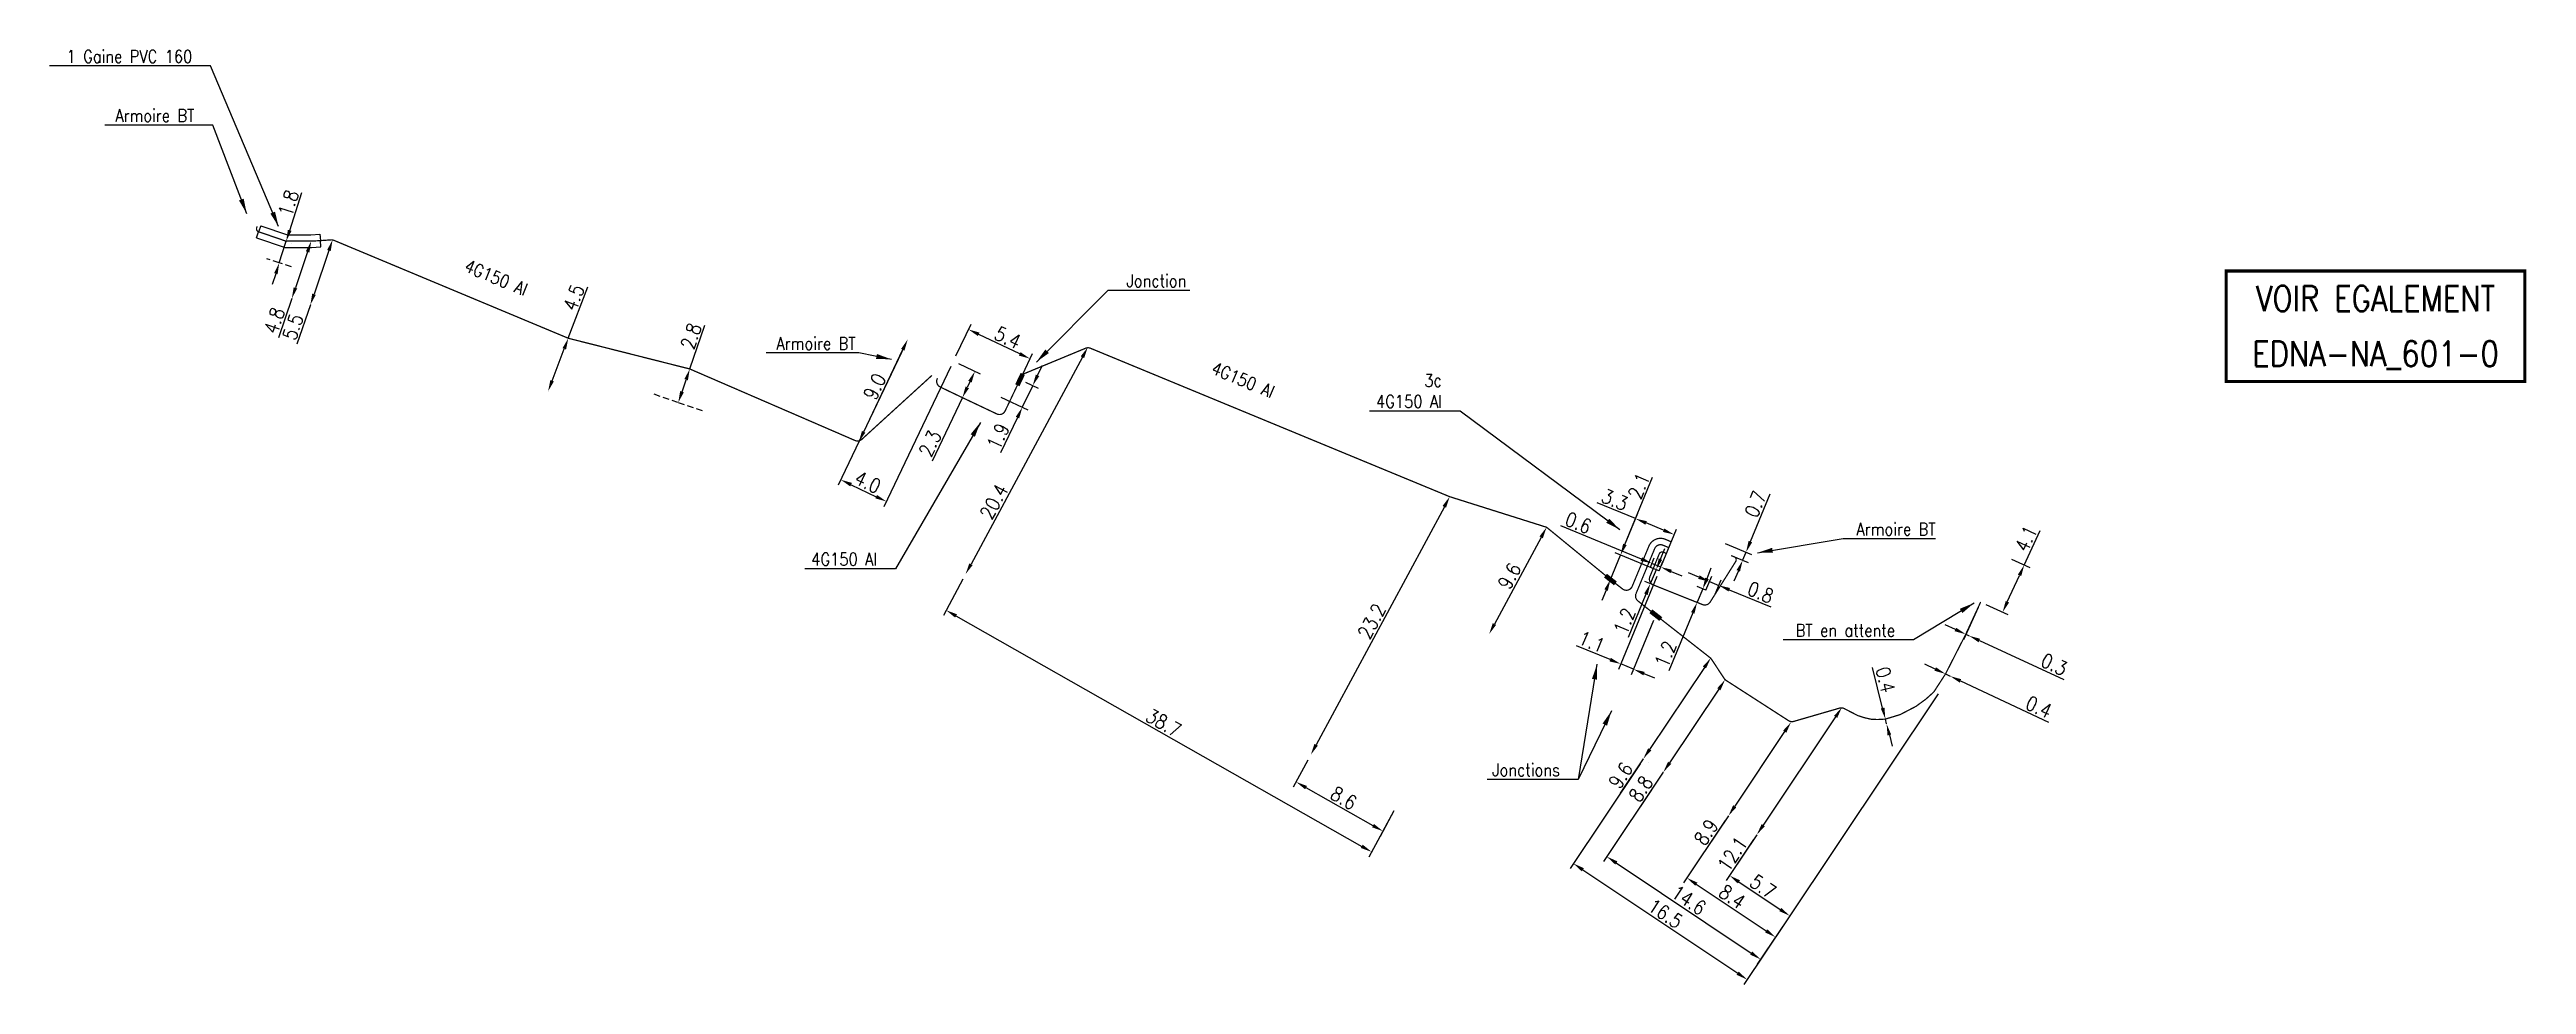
# Model space of a CAD drawing. Header units: millimetres. Extents: x 184011 to 185000, y 128010 to 128993.
# Drawn here: x 184119.6 to 184315.5, y 128828.2 to 128902.2 of the extents above; entities that cross this region are included whole.
import ezdxf
from ezdxf.enums import TextEntityAlignment as Align

# ---------------------------------------------------------------- set-up
doc = ezdxf.new("R2010")
doc.units = ezdxf.units.MM
doc.header["$PDMODE"] = 34
doc.linetypes.add('B_ST_Al', pattern=[2000, 1000, 1000])
doc.linetypes.add('DASHED', pattern=[0.75, 0.5, -0.25])
doc.layers.get('0').update_dxf_attribs({"linetype": 'CONTINUOUS'})
doc.layers.get('DEFPOINTS').update_dxf_attribs({"linetype": 'CONTINUOUS'})
for name, color, linetype in [('B_110', 1, 'CONTINUOUS'), ('B_300', 7, 'CONTINUOUS'), ('B_400', 7, 'CONTINUOUS'), ('B_930', 7, 'CONTINUOUS')]:
    doc.layers.add(name, color=color, linetype=linetype)
doc.styles.get("Standard").update_dxf_attribs({"font": 'romans.shx', "width": 0.85})
doc.dimstyles.get("Standard").update_dxf_attribs({"dimtxt": 1.5, "dimasz": 1.2, "dimexe": 0.625, "dimexo": 0.625, "dimgap": 0.25, "dimtad": 1, "dimdec": 1, "dimzin": 0, "dimdsep": 46, "dimtxsty": 'Standard', "dimcen": -0.5, "dimadec": 0, "dimazin": 0, "dimtfac": 1, "dimtdec": 1, "dimtmove": 0, "dimatfit": 3, "dimfxl": 0, "dimtolj": 1, "dimtzin": 0, "dimarcsym": 0})

msp = doc.modelspace()

# ---------------------------------------------------------------- texts
at = {"layer": 'B_110', "linetype": 'B_ST_Al', "width": 0.85}
for rotation, p in [(337.316, (184154.9, 128884.11)), (337.4068, (184213.99, 128876.02))]:
    msp.add_text('4G150 Al', height=1, rotation=rotation, dxfattribs=at).set_placement(p, align=Align.MIDDLE)
at = {"layer": 'B_110', "linetype": 'Continuous', "char_height": 1, "attachment_point": 6}
for s, insert in [('Armoire BT', (184131.03, 128896.95)), ('Armoire BT', (184183.34, 128878.91)), ('3c \\P4G150 Al', (184229.72, 128875.15)), ('Armoire BT', (184268.79, 128864.21)), ('4G150 Al', (184185.04, 128861.83)), ('BT en attente', (184265.58, 128856.2))]:
    msp.add_mtext(s, dxfattribs=dict(at, insert=insert))
at = {"layer": 'B_300', "linetype": 'Continuous', "char_height": 1}
for s, insert, attachment_point in [('Jonction', (184204.77, 128883.87), 4), ('Jonctions', (184239.06, 128845.15), 6)]:
    msp.add_mtext(s, dxfattribs=dict(at, insert=insert, attachment_point=attachment_point))
at = {"layer": 'B_400', "insert": (184130.86, 128901.63), "char_height": 1, "attachment_point": 6}
msp.add_mtext('1 Gaine PVC 160', dxfattribs=at)
at = {"layer": 'B_930', "width": 0.85}
for s, p in [('VOIR EGALEMENT', (184303.59, 128881.47)), ('EDNA-NA_601-0', (184303.59, 128877.1))]:
    msp.add_text(s, height=2, dxfattribs=at).set_placement(p, align=Align.CENTER)

# ---------------------------------------------------------------- blocks, each defined once
blk = doc.blocks.new('*D94')
at = {"layer": 'B_110', "color": 0, "linetype": 'Continuous', "lineweight": -2, "transparency": 16777216}
for p, q in [((184269, 128851.18), (184256.99, 128833.21)), ((184254.38, 128839.63), (184252.22, 128836.4)), ((184253.22, 128836.28), (184256.5, 128834.1))]:
    blk.add_line(p, q, dxfattribs=at)
at = {"layer": 'B_110', "color": 0, "linetype": 'Continuous', "transparency": 16777216}
for points in [[(184253.31, 128836.41), (184253.14, 128836.16), (184252.48, 128836.79)], [(184256.58, 128834.22), (184256.42, 128833.97), (184257.25, 128833.6)]]:
    blk.add_solid(points, dxfattribs=at)
at = {"layer": 'DEFPOINTS', "color": 0, "linetype": 'Continuous', "transparency": 16777216}
for p in [(184269.26, 128851.56), (184254.64, 128840.02), (184257.25, 128833.6)]:
    blk.add_point(p, dxfattribs=at)
at = {"layer": 'B_110', "color": 0, "linetype": 'Continuous', "transparency": 16777216, "insert": (184255.14, 128835.91), "char_height": 1.125, "attachment_point": 5, "rotation": 326.2437}
blk.add_mtext('\\A1;5.7', dxfattribs=at)
blk = doc.blocks.new('*D95')
at = {"layer": 'B_110', "color": 0, "linetype": 'Continuous', "lineweight": -2, "transparency": 16777216}
for p, q in [((184252.14, 128841.14), (184248.85, 128836.21)), ((184249.85, 128836.1), (184255.37, 128832.41)), ((184256.99, 128833.21), (184255.86, 128831.52))]:
    blk.add_line(p, q, dxfattribs=at)
at = {"layer": 'B_110', "color": 0, "linetype": 'Continuous', "transparency": 16777216}
for points in [[(184249.94, 128836.23), (184249.77, 128835.98), (184249.11, 128836.6)], [(184255.46, 128832.54), (184255.29, 128832.29), (184256.12, 128831.91)]]:
    blk.add_solid(points, dxfattribs=at)
at = {"layer": 'DEFPOINTS', "color": 0, "linetype": 'Continuous', "transparency": 16777216}
for p in [(184252.4, 128841.52), (184257.25, 128833.6), (184256.12, 128831.91)]:
    blk.add_point(p, dxfattribs=at)
at = {"layer": 'B_110', "color": 0, "linetype": 'Continuous', "transparency": 16777216, "insert": (184252.69, 128835.11), "char_height": 1.125, "attachment_point": 5, "rotation": 326.2437}
blk.add_mtext('\\A1;8.4', dxfattribs=at)
blk = doc.blocks.new('*D96')
at = {"layer": 'B_110', "color": 0, "linetype": 'Continuous', "lineweight": -2, "transparency": 16777216}
for p, q in [((184246.98, 128844.58), (184242.51, 128837.9)), ((184243.52, 128837.79), (184254.2, 128830.65)), ((184256.99, 128833.21), (184254.68, 128829.76))]:
    blk.add_line(p, q, dxfattribs=at)
at = {"layer": 'B_110', "color": 0, "linetype": 'Continuous', "transparency": 16777216}
for points in [[(184243.61, 128837.91), (184243.44, 128837.66), (184242.77, 128838.29)], [(184254.28, 128830.78), (184254.11, 128830.53), (184254.94, 128830.15)]]:
    blk.add_solid(points, dxfattribs=at)
at = {"layer": 'DEFPOINTS', "color": 0, "linetype": 'Continuous', "transparency": 16777216}
for p in [(184247.24, 128844.97), (184257.25, 128833.6), (184254.94, 128830.15)]:
    blk.add_point(p, dxfattribs=at)
at = {"layer": 'B_110', "color": 0, "linetype": 'Continuous', "transparency": 16777216, "insert": (184249.26, 128834.85), "char_height": 1.125, "attachment_point": 5, "rotation": 326.2437}
blk.add_mtext('\\A1;14.6', dxfattribs=at)
blk = doc.blocks.new('*D97')
at = {"layer": 'B_110', "color": 0, "linetype": 'Continuous', "lineweight": -2, "transparency": 16777216}
for p, q in [((184245.4, 128845.64), (184239.87, 128837.35)), ((184240.88, 128837.24), (184253.13, 128829.05)), ((184256.99, 128833.21), (184253.62, 128828.16))]:
    blk.add_line(p, q, dxfattribs=at)
at = {"layer": 'B_110', "color": 0, "linetype": 'Continuous', "transparency": 16777216}
for points in [[(184240.96, 128837.37), (184240.79, 128837.12), (184240.13, 128837.74)], [(184253.21, 128829.18), (184253.04, 128828.93), (184253.88, 128828.55)]]:
    blk.add_solid(points, dxfattribs=at)
at = {"layer": 'DEFPOINTS', "color": 0, "linetype": 'Continuous', "transparency": 16777216}
for p in [(184245.66, 128846.03), (184257.25, 128833.6), (184253.88, 128828.55)]:
    blk.add_point(p, dxfattribs=at)
at = {"layer": 'B_110', "color": 0, "linetype": 'Continuous', "transparency": 16777216, "insert": (184247.4, 128833.78), "char_height": 1.125, "attachment_point": 5, "rotation": 326.2437}
blk.add_mtext('\\A1;16.5', dxfattribs=at)
blk = doc.blocks.new('*D98')
at = {"layer": 'B_110', "color": 0, "linetype": 'Continuous', "lineweight": -2, "transparency": 16777216}
for p, q in [((184260.87, 128849.35), (184255.14, 128840.77)), ((184254.64, 128840.02), (184252.54, 128836.88))]:
    blk.add_line(p, q, dxfattribs=at)
at = {"layer": 'B_110', "color": 0, "linetype": 'Continuous', "transparency": 16777216}
for points in [[(184260.75, 128849.43), (184261, 128849.27), (184261.37, 128850.1)], [(184255.02, 128840.86), (184255.27, 128840.69), (184254.64, 128840.02)]]:
    blk.add_solid(points, dxfattribs=at)
at = {"layer": 'DEFPOINTS', "color": 0, "linetype": 'Continuous', "transparency": 16777216}
for p in [(184261.37, 128850.1), (184254.64, 128840.02), (184254.64, 128840.02)]:
    blk.add_point(p, dxfattribs=at)
at = {"layer": 'B_110', "color": 0, "linetype": 'Continuous', "transparency": 16777216, "insert": (184252.72, 128838.5), "char_height": 1.125, "attachment_point": 5, "rotation": 56.2437}
blk.add_mtext('\\A1;12.1', dxfattribs=at)
blk = doc.blocks.new('*D99')
at = {"layer": 'B_110', "color": 0, "linetype": 'Continuous', "lineweight": -2, "transparency": 16777216}
for p, q in [((184256.84, 128848.18), (184252.9, 128842.27)), ((184252.4, 128841.52), (184250.6, 128838.84))]:
    blk.add_line(p, q, dxfattribs=at)
at = {"layer": 'B_110', "color": 0, "linetype": 'Continuous', "transparency": 16777216}
for points in [[(184256.72, 128848.26), (184256.97, 128848.09), (184257.34, 128848.92)], [(184252.77, 128842.36), (184253.02, 128842.19), (184252.4, 128841.52)]]:
    blk.add_solid(points, dxfattribs=at)
at = {"layer": 'DEFPOINTS', "color": 0, "linetype": 'Continuous', "transparency": 16777216}
for p in [(184257.34, 128848.92), (184252.4, 128841.52), (184252.4, 128841.52)]:
    blk.add_point(p, dxfattribs=at)
at = {"layer": 'B_110', "color": 0, "linetype": 'Continuous', "transparency": 16777216, "insert": (184250.63, 128840.22), "char_height": 1.125, "attachment_point": 5, "rotation": 56.2437}
blk.add_mtext('\\A1;8.9', dxfattribs=at)
blk = doc.blocks.new('*D100')
at = {"layer": 'B_110', "color": 0, "linetype": 'Continuous', "lineweight": -2, "transparency": 16777216}
for p, q in [((184251.63, 128851.54), (184247.74, 128845.72)), ((184247.24, 128844.97), (184245.42, 128842.24))]:
    blk.add_line(p, q, dxfattribs=at)
at = {"layer": 'B_110', "color": 0, "linetype": 'Continuous', "transparency": 16777216}
for points in [[(184251.51, 128851.62), (184251.76, 128851.45), (184252.13, 128852.29)], [(184247.62, 128845.8), (184247.87, 128845.63), (184247.24, 128844.97)]]:
    blk.add_solid(points, dxfattribs=at)
at = {"layer": 'DEFPOINTS', "color": 0, "linetype": 'Continuous', "transparency": 16777216}
for p in [(184252.13, 128852.29), (184247.24, 128844.97), (184247.24, 128844.97)]:
    blk.add_point(p, dxfattribs=at)
at = {"layer": 'B_110', "color": 0, "linetype": 'Continuous', "transparency": 16777216, "insert": (184245.46, 128843.65), "char_height": 1.125, "attachment_point": 5, "rotation": 56.2437}
blk.add_mtext('\\A1;8.8', dxfattribs=at)
blk = doc.blocks.new('*D101')
at = {"layer": 'B_110', "color": 0, "linetype": 'Continuous', "lineweight": -2, "transparency": 16777216}
for p, q in [((184250.5, 128853.26), (184246.16, 128846.77)), ((184251.39, 128853.75), (184251.39, 128853.75)), ((184245.66, 128846.03), (184243.84, 128843.3)), ((184246.05, 128845.77), (184246.05, 128845.77))]:
    blk.add_line(p, q, dxfattribs=at)
at = {"layer": 'B_110', "color": 0, "linetype": 'Continuous', "transparency": 16777216}
for points in [[(184250.37, 128853.34), (184250.62, 128853.18), (184251, 128854.01)], [(184246.04, 128846.86), (184246.29, 128846.69), (184245.66, 128846.03)]]:
    blk.add_solid(points, dxfattribs=at)
at = {"layer": 'DEFPOINTS', "color": 0, "linetype": 'Continuous', "transparency": 16777216}
for p in [(184251, 128854.01), (184245.66, 128846.03), (184245.66, 128846.03)]:
    blk.add_point(p, dxfattribs=at)
at = {"layer": 'B_110', "color": 0, "linetype": 'Continuous', "transparency": 16777216, "insert": (184243.88, 128844.71), "char_height": 1.125, "attachment_point": 5, "rotation": 56.2437}
blk.add_mtext('\\A1;9.6', dxfattribs=at)
blk = doc.blocks.new('*D102')
at = {"layer": 'B_110', "color": 0, "linetype": 'Continuous', "lineweight": -2, "transparency": 16777216}
blk.add_line((184237.58, 128863.56), (184233.88, 128856.7), dxfattribs=at)
at = {"layer": 'B_110', "color": 0, "linetype": 'Continuous', "transparency": 16777216}
for points in [[(184237.45, 128863.64), (184237.71, 128863.49), (184238.01, 128864.36)], [(184233.75, 128856.77), (184234.01, 128856.63), (184233.46, 128855.9)]]:
    blk.add_solid(points, dxfattribs=at)
at = {"layer": 'DEFPOINTS', "color": 0, "linetype": 'Continuous', "transparency": 16777216}
for p in [(184238.01, 128864.36), (184233.46, 128855.9), (184233.46, 128855.9)]:
    blk.add_point(p, dxfattribs=at)
at = {"layer": 'B_110', "color": 0, "linetype": 'Continuous', "transparency": 16777216, "insert": (184235.07, 128860.49), "char_height": 1.125, "attachment_point": 5, "rotation": 61.7071}
blk.add_mtext('\\A1;9.6', dxfattribs=at)
blk = doc.blocks.new('*D103')
at = {"layer": 'B_110', "color": 0, "linetype": 'Continuous', "lineweight": -2, "transparency": 16777216}
for p, q in [((184219.12, 128845.93), (184217.97, 128843.79)), ((184218.97, 128843.75), (184224.27, 128840.74)), ((184225.92, 128841.91), (184224.83, 128839.89))]:
    blk.add_line(p, q, dxfattribs=at)
at = {"layer": 'B_110', "color": 0, "linetype": 'Continuous', "transparency": 16777216}
for points in [[(184219.05, 128843.88), (184218.9, 128843.62), (184218.19, 128844.2)], [(184224.35, 128840.87), (184224.2, 128840.61), (184225.06, 128840.3)]]:
    blk.add_solid(points, dxfattribs=at)
at = {"layer": 'DEFPOINTS', "color": 0, "linetype": 'Continuous', "transparency": 16777216}
for p in [(184219.35, 128846.35), (184226.14, 128842.32), (184225.06, 128840.3)]:
    blk.add_point(p, dxfattribs=at)
at = {"layer": 'B_110', "color": 0, "linetype": 'Continuous', "transparency": 16777216, "insert": (184221.96, 128842.92), "char_height": 1.125, "attachment_point": 5, "rotation": 330.3978}
blk.add_mtext('\\A1;8.6', dxfattribs=at)
blk = doc.blocks.new('*D104')
at = {"layer": 'B_110', "color": 0, "linetype": 'Continuous', "lineweight": -2, "transparency": 16777216}
for p, q in [((184191.82, 128860.24), (184190.28, 128857.37)), ((184191.28, 128857.34), (184223.39, 128839.1)), ((184225.92, 128841.91), (184223.95, 128838.24))]:
    blk.add_line(p, q, dxfattribs=at)
at = {"layer": 'B_110', "color": 0, "linetype": 'Continuous', "transparency": 16777216}
for points in [[(184191.36, 128857.47), (184191.21, 128857.21), (184190.5, 128857.79)], [(184223.46, 128839.23), (184223.31, 128838.97), (184224.17, 128838.66)]]:
    blk.add_solid(points, dxfattribs=at)
at = {"layer": 'DEFPOINTS', "color": 0, "linetype": 'Continuous', "transparency": 16777216}
for p in [(184192.04, 128860.65), (184226.14, 128842.32), (184224.17, 128838.66)]:
    blk.add_point(p, dxfattribs=at)
at = {"layer": 'B_110', "color": 0, "linetype": 'Continuous', "transparency": 16777216, "insert": (184207.71, 128848.87), "char_height": 1.125, "attachment_point": 5, "rotation": 330.3978}
blk.add_mtext('\\A1;38.7', dxfattribs=at)
blk = doc.blocks.new('*D105')
at = {"layer": 'B_110', "color": 0, "linetype": 'Continuous', "lineweight": -2, "transparency": 16777216}
blk.add_line((184229.92, 128865.98), (184219.77, 128847.14), dxfattribs=at)
at = {"layer": 'B_110', "color": 0, "linetype": 'Continuous', "transparency": 16777216}
for points in [[(184229.78, 128866.05), (184230.05, 128865.91), (184230.34, 128866.78)], [(184219.64, 128847.21), (184219.91, 128847.07), (184219.35, 128846.35)]]:
    blk.add_solid(points, dxfattribs=at)
at = {"layer": 'DEFPOINTS', "color": 0, "linetype": 'Continuous', "transparency": 16777216}
for p in [(184230.34, 128866.78), (184219.35, 128846.35), (184219.35, 128846.35)]:
    blk.add_point(p, dxfattribs=at)
at = {"layer": 'B_110', "color": 0, "linetype": 'Continuous', "transparency": 16777216, "insert": (184224.18, 128856.92), "char_height": 1.125, "attachment_point": 5, "rotation": 61.7071}
blk.add_mtext('\\A1;23.2', dxfattribs=at)
blk = doc.blocks.new('*D106')
at = {"layer": 'B_110', "color": 0, "linetype": 'Continuous', "lineweight": -2, "transparency": 16777216}
blk.add_line((184201.29, 128877.82), (184192.47, 128861.44), dxfattribs=at)
at = {"layer": 'B_110', "color": 0, "linetype": 'Continuous', "transparency": 16777216}
for points in [[(184201.15, 128877.89), (184201.42, 128877.75), (184201.71, 128878.61)], [(184192.34, 128861.51), (184192.6, 128861.37), (184192.04, 128860.65)]]:
    blk.add_solid(points, dxfattribs=at)
at = {"layer": 'DEFPOINTS', "color": 0, "linetype": 'Continuous', "transparency": 16777216}
for p in [(184201.71, 128878.61), (184192.04, 128860.65), (184192.04, 128860.65)]:
    blk.add_point(p, dxfattribs=at)
at = {"layer": 'B_110', "color": 0, "linetype": 'Continuous', "transparency": 16777216, "insert": (184194.28, 128866.39), "char_height": 1.125, "attachment_point": 5, "rotation": 61.7071}
blk.add_mtext('\\A1;20.4', dxfattribs=at)
blk = doc.blocks.new('*D107')
at = {"layer": 'B_110', "color": 0, "linetype": 'Continuous', "lineweight": -2, "transparency": 16777216}
for p, q in [((184275.8, 128861.37), (184277.06, 128864.1)), ((184274.78, 128861.84), (184276.23, 128861.17)), ((184274.46, 128858.46), (184275.42, 128860.55)), ((184272.77, 128858.24), (184274.51, 128857.45))]:
    blk.add_line(p, q, dxfattribs=at)
at = {"layer": 'B_110', "color": 0, "linetype": 'Continuous', "transparency": 16777216}
for points in [[(184275.29, 128860.61), (184275.56, 128860.49), (184275.8, 128861.37)], [(184274.33, 128858.52), (184274.6, 128858.4), (184274.09, 128857.64)]]:
    blk.add_solid(points, dxfattribs=at)
at = {"layer": 'DEFPOINTS', "color": 0, "linetype": 'Continuous', "transparency": 16777216}
for p in [(184274.35, 128862.03), (184275.8, 128861.37), (184272.35, 128858.44)]:
    blk.add_point(p, dxfattribs=at)
at = {"layer": 'B_110', "color": 0, "linetype": 'Continuous', "transparency": 16777216, "insert": (184275.94, 128863.46), "char_height": 1.125, "attachment_point": 5, "rotation": 65.2947}
blk.add_mtext('\\A1;4.1', dxfattribs=at)
blk = doc.blocks.new('*D108')
at = {"layer": 'B_110', "color": 0, "linetype": 'Continuous', "lineweight": -2, "transparency": 16777216}
for p, q in [((184272.15, 128858.02), (184270.98, 128855.46)), ((184270.36, 128856.27), (184269.54, 128856.64)), ((184271.17, 128855.89), (184271.43, 128855.77)), ((184272.25, 128855.4), (184278.93, 128852.32))]:
    blk.add_line(p, q, dxfattribs=at)
at = {"layer": 'B_110', "color": 0, "linetype": 'Continuous', "transparency": 16777216}
for points in [[(184270.42, 128856.4), (184270.29, 128856.13), (184271.17, 128855.89)], [(184272.31, 128855.53), (184272.18, 128855.26), (184271.43, 128855.77)]]:
    blk.add_solid(points, dxfattribs=at)
at = {"layer": 'DEFPOINTS', "color": 0, "linetype": 'Continuous', "transparency": 16777216}
for p in [(184272.35, 128858.44), (184271.43, 128855.77), (184271.43, 128855.77)]:
    blk.add_point(p, dxfattribs=at)
at = {"layer": 'B_110', "color": 0, "linetype": 'Continuous', "transparency": 16777216, "insert": (184278.16, 128853.5), "char_height": 1.125, "attachment_point": 5, "rotation": 335.2947}
blk.add_mtext('\\A1;0.3', dxfattribs=at)
blk = doc.blocks.new('*D109')
at = {"layer": 'B_110', "color": 0, "linetype": 'Continuous', "lineweight": -2, "transparency": 16777216}
for p, q in [((184268.76, 128853.13), (184267.94, 128853.51)), ((184269.57, 128852.75), (184269.93, 128852.58)), ((184270.75, 128852.2), (184277.73, 128848.93))]:
    blk.add_line(p, q, dxfattribs=at)
at = {"layer": 'B_110', "color": 0, "linetype": 'Continuous', "transparency": 16777216}
for points in [[(184268.82, 128853.27), (184268.69, 128853), (184269.57, 128852.75)], [(184270.81, 128852.33), (184270.69, 128852.06), (184269.93, 128852.58)]]:
    blk.add_solid(points, dxfattribs=at)
at = {"layer": 'DEFPOINTS', "color": 0, "linetype": 'Continuous', "transparency": 16777216}
for p in [(184269.57, 128852.75), (184269.93, 128852.58), (184269.93, 128852.58)]:
    blk.add_point(p, dxfattribs=at)
at = {"layer": 'B_110', "color": 0, "linetype": 'Continuous', "transparency": 16777216, "insert": (184276.95, 128850.12), "char_height": 1.125, "attachment_point": 5, "rotation": 334.8975}
blk.add_mtext('\\A1;0.4', dxfattribs=at)
blk = doc.blocks.new('*D110')
at = {"layer": 'B_110', "color": 0, "linetype": 'Continuous', "lineweight": -2, "transparency": 16777216}
for p, q in [((184264.59, 128850.05), (184263.79, 128853.27)), ((184264.91, 128848.79), (184264.81, 128849.18)), ((184265.13, 128847.92), (184265.34, 128847.04))]:
    blk.add_line(p, q, dxfattribs=at)
at = {"layer": 'B_110', "color": 0, "linetype": 'Continuous', "transparency": 16777216}
for points in [[(184264.74, 128850.09), (184264.45, 128850.01), (184264.81, 128849.18)], [(184265.27, 128847.95), (184264.98, 128847.88), (184264.91, 128848.79)]]:
    blk.add_solid(points, dxfattribs=at)
at = {"layer": 'DEFPOINTS', "color": 0, "linetype": 'Continuous', "transparency": 16777216}
for p in [(184264.81, 128849.18), (184264.91, 128848.79), (184264.91, 128848.79)]:
    blk.add_point(p, dxfattribs=at)
at = {"layer": 'B_110', "color": 0, "linetype": 'Continuous', "transparency": 16777216, "insert": (184264.81, 128852.28), "char_height": 1.125, "attachment_point": 5, "rotation": 284.021}
blk.add_mtext('\\A1;0.4', dxfattribs=at)
blk = doc.blocks.new('*D214')
at = {"layer": 'B_110', "color": 0, "linetype": 'Continuous', "lineweight": -2, "transparency": 16777216}
for p, q in [((184138.57, 128887.86), (184139.53, 128890.85)), ((184137.74, 128885.29), (184138.29, 128887.01)), ((184138.74, 128886.86), (184138.74, 128886.86)), ((184137.47, 128884.43), (184137.19, 128883.58))]:
    blk.add_line(p, q, dxfattribs=at)
at = {"layer": 'B_110', "color": 0, "linetype": 'Continuous', "transparency": 16777216}
for points in [[(184138.42, 128887.91), (184138.71, 128887.82), (184138.29, 128887.01)], [(184137.33, 128884.48), (184137.61, 128884.39), (184137.74, 128885.29)]]:
    blk.add_solid(points, dxfattribs=at)
at = {"layer": 'DEFPOINTS', "color": 0, "linetype": 'Continuous', "transparency": 16777216}
for p in [(184137.74, 128885.29), (184137.74, 128885.29), (184138.29, 128887.01)]:
    blk.add_point(p, dxfattribs=at)
at = {"layer": 'B_110', "color": 0, "linetype": 'Continuous', "transparency": 16777216, "insert": (184138.47, 128890.02), "char_height": 1.125, "attachment_point": 5, "rotation": 72.2342}
blk.add_mtext('\\A1;1.8', dxfattribs=at)
blk = doc.blocks.new('*D215')
at = {"layer": 'B_110', "color": 0, "linetype": 'Continuous', "lineweight": -2, "transparency": 16777216}
for p, q in [((184139.98, 128886.15), (184139.02, 128883.31)), ((184138.73, 128882.46), (184137.68, 128879.35))]:
    blk.add_line(p, q, dxfattribs=at)
at = {"layer": 'B_110', "color": 0, "linetype": 'Continuous', "transparency": 16777216}
for points in [[(184139.84, 128886.2), (184140.12, 128886.1), (184140.27, 128887.01)], [(184138.88, 128883.36), (184139.16, 128883.26), (184138.73, 128882.46)]]:
    blk.add_solid(points, dxfattribs=at)
at = {"layer": 'DEFPOINTS', "color": 0, "linetype": 'Continuous', "transparency": 16777216}
for p in [(184140.27, 128887.01), (184138.73, 128882.46), (184138.73, 128882.46)]:
    blk.add_point(p, dxfattribs=at)
at = {"layer": 'B_110', "color": 0, "linetype": 'Continuous', "transparency": 16777216, "insert": (184137.35, 128880.72), "char_height": 1.125, "attachment_point": 5, "rotation": 71.3349}
blk.add_mtext('\\A1;4.8', dxfattribs=at)
blk = doc.blocks.new('*D216')
at = {"layer": 'B_110', "color": 0, "linetype": 'Continuous', "lineweight": -2, "transparency": 16777216}
for p, q in [((184141.67, 128886.27), (184140.49, 128882.81)), ((184140.2, 128881.96), (184139.14, 128878.86))]:
    blk.add_line(p, q, dxfattribs=at)
at = {"layer": 'B_110', "color": 0, "linetype": 'Continuous', "transparency": 16777216}
for points in [[(184141.53, 128886.31), (184141.81, 128886.22), (184141.96, 128887.12)], [(184140.35, 128882.86), (184140.63, 128882.76), (184140.2, 128881.96)]]:
    blk.add_solid(points, dxfattribs=at)
at = {"layer": 'DEFPOINTS', "color": 0, "linetype": 'Continuous', "transparency": 16777216}
for p in [(184141.96, 128887.12), (184140.2, 128881.96), (184140.2, 128881.96)]:
    blk.add_point(p, dxfattribs=at)
at = {"layer": 'B_110', "color": 0, "linetype": 'Continuous', "transparency": 16777216, "insert": (184138.82, 128880.22), "char_height": 1.125, "attachment_point": 5, "rotation": 71.1608}
blk.add_mtext('\\A1;5.5', dxfattribs=at)
blk = doc.blocks.new('*D217')
at = {"layer": 'B_110', "color": 0, "linetype": 'Continuous', "lineweight": -2, "transparency": 16777216}
for p, q in [((184160.61, 128879.32), (184162.15, 128883.38)), ((184159.33, 128875.96), (184160.29, 128878.48))]:
    blk.add_line(p, q, dxfattribs=at)
at = {"layer": 'B_110', "color": 0, "linetype": 'Continuous', "transparency": 16777216}
for points in [[(184160.15, 128878.54), (184160.43, 128878.43), (184160.61, 128879.32)], [(184159.19, 128876.01), (184159.47, 128875.91), (184159.01, 128875.12)]]:
    blk.add_solid(points, dxfattribs=at)
at = {"layer": 'DEFPOINTS', "color": 0, "linetype": 'Continuous', "transparency": 16777216}
for p in [(184160.61, 128879.32), (184159.01, 128875.12), (184159.01, 128875.12)]:
    blk.add_point(p, dxfattribs=at)
at = {"layer": 'B_110', "color": 0, "linetype": 'Continuous', "transparency": 16777216, "insert": (184161.03, 128882.54), "char_height": 1.125, "attachment_point": 5, "rotation": 69.1668}
blk.add_mtext('\\A1;4.5', dxfattribs=at)
blk = doc.blocks.new('*D218')
at = {"layer": 'B_110', "color": 0, "linetype": 'Continuous', "lineweight": -2, "transparency": 16777216}
for p, q in [((184170.22, 128876.89), (184171.41, 128880.36)), ((184169.61, 128875.09), (184169.93, 128876.04))]:
    blk.add_line(p, q, dxfattribs=at)
at = {"layer": 'B_110', "color": 0, "linetype": 'Continuous', "transparency": 16777216}
for points in [[(184169.79, 128876.09), (184170.07, 128875.99), (184170.22, 128876.89)], [(184169.46, 128875.14), (184169.75, 128875.04), (184169.31, 128874.24)]]:
    blk.add_solid(points, dxfattribs=at)
at = {"layer": 'DEFPOINTS', "color": 0, "linetype": 'Continuous', "transparency": 16777216}
for p in [(184170.22, 128876.89), (184169.31, 128874.24), (184169.31, 128874.24)]:
    blk.add_point(p, dxfattribs=at)
at = {"layer": 'B_110', "color": 0, "linetype": 'Continuous', "transparency": 16777216, "insert": (184170.32, 128879.48), "char_height": 1.125, "attachment_point": 5, "rotation": 71.0685}
blk.add_mtext('\\A1;2.8', dxfattribs=at)
blk = doc.blocks.new('*D219')
at = {"layer": 'B_110', "color": 0, "linetype": 'Continuous', "lineweight": -2, "transparency": 16777216}
for p, q in [((184245.51, 128861.84), (184239.13, 128864.48)), ((184246.22, 128861.19), (184246.52, 128861.93)), ((184247.04, 128861.21), (184246.34, 128861.5)), ((184246.91, 128860.9), (184247.21, 128861.64)), ((184247.87, 128860.87), (184248.7, 128860.52))]:
    blk.add_line(p, q, dxfattribs=at)
at = {"layer": 'B_110', "color": 0, "linetype": 'Continuous', "transparency": 16777216}
for points in [[(184245.57, 128861.98), (184245.45, 128861.7), (184246.34, 128861.5)], [(184247.92, 128861), (184247.81, 128860.73), (184247.04, 128861.21)]]:
    blk.add_solid(points, dxfattribs=at)
at = {"layer": 'DEFPOINTS', "color": 0, "linetype": 'Continuous', "transparency": 16777216}
for p in [(184246.22, 128861.19), (184246.91, 128860.9), (184247.04, 128861.21)]:
    blk.add_point(p, dxfattribs=at)
at = {"layer": 'B_110', "color": 0, "linetype": 'Continuous', "transparency": 16777216, "insert": (184240.52, 128864.71), "char_height": 1.125, "attachment_point": 5, "rotation": 337.5507}
blk.add_mtext('\\A1;0.6', dxfattribs=at)
blk = doc.blocks.new('*D220')
at = {"layer": 'B_110', "color": 0, "linetype": 'Continuous', "lineweight": -2, "transparency": 16777216}
for p, q in [((184247.01, 128861.83), (184247.36, 128862.67)), ((184246.45, 128859.79), (184245.78, 128860.07)), ((184246.67, 128861), (184246.21, 128859.89)), ((184246.91, 128860.9), (184246.24, 128861.18)), ((184245.87, 128859.06), (184244.45, 128855.62))]:
    blk.add_line(p, q, dxfattribs=at)
at = {"layer": 'B_110', "color": 0, "linetype": 'Continuous', "transparency": 16777216}
for points in [[(184246.88, 128861.89), (184247.15, 128861.78), (184246.67, 128861)], [(184245.73, 128859.12), (184246.01, 128859), (184246.21, 128859.89)]]:
    blk.add_solid(points, dxfattribs=at)
at = {"layer": 'DEFPOINTS', "color": 0, "linetype": 'Continuous', "transparency": 16777216}
for p in [(184246.45, 128859.79), (184246.67, 128861), (184246.91, 128860.9)]:
    blk.add_point(p, dxfattribs=at)
at = {"layer": 'B_110', "color": 0, "linetype": 'Continuous', "transparency": 16777216, "insert": (184244.18, 128856.94), "char_height": 1.125, "attachment_point": 5, "rotation": 67.5507}
blk.add_mtext('\\A1;1.2', dxfattribs=at)
blk = doc.blocks.new('*D221')
at = {"layer": 'B_110', "color": 0, "linetype": 'Continuous', "lineweight": -2, "transparency": 16777216}
for p, q in [((184250.7, 128860.31), (184251.04, 128861.14)), ((184250.17, 128858.31), (184249.48, 128858.6)), ((184250.61, 128859.38), (184249.92, 128859.66)), ((184250.36, 128859.48), (184249.92, 128858.42)), ((184249.57, 128857.58), (184247.68, 128853))]:
    blk.add_line(p, q, dxfattribs=at)
at = {"layer": 'B_110', "color": 0, "linetype": 'Continuous', "transparency": 16777216}
for points in [[(184250.56, 128860.37), (184250.84, 128860.25), (184250.36, 128859.48)], [(184249.44, 128857.64), (184249.71, 128857.53), (184249.92, 128858.42)]]:
    blk.add_solid(points, dxfattribs=at)
at = {"layer": 'DEFPOINTS', "color": 0, "linetype": 'Continuous', "transparency": 16777216}
for p in [(184250.17, 128858.31), (184250.36, 128859.48), (184250.61, 128859.38)]:
    blk.add_point(p, dxfattribs=at)
at = {"layer": 'B_110', "color": 0, "linetype": 'Continuous', "transparency": 16777216, "insert": (184247.42, 128854.33), "char_height": 1.125, "attachment_point": 5, "rotation": 67.5507}
blk.add_mtext('\\A1;1.2', dxfattribs=at)
blk = doc.blocks.new('*D222')
at = {"layer": 'B_110', "color": 0, "linetype": 'Continuous', "lineweight": -2, "transparency": 16777216}
for p, q in [((184254.13, 128863.22), (184255.69, 128867)), ((184252.13, 128863.07), (184254.22, 128862.21)), ((184252.61, 128862.12), (184253.95, 128861.56)), ((184253.52, 128861.74), (184253.79, 128862.39)), ((184253.18, 128860.91), (184252.83, 128860.08))]:
    blk.add_line(p, q, dxfattribs=at)
at = {"layer": 'B_110', "color": 0, "linetype": 'Continuous', "transparency": 16777216}
for points in [[(184253.04, 128860.97), (184253.31, 128860.85), (184253.52, 128861.74)], [(184253.99, 128863.28), (184254.27, 128863.16), (184253.79, 128862.39)]]:
    blk.add_solid(points, dxfattribs=at)
at = {"layer": 'DEFPOINTS', "color": 0, "linetype": 'Continuous', "transparency": 16777216}
for p in [(184252.13, 128863.07), (184252.61, 128862.12), (184253.79, 128862.39)]:
    blk.add_point(p, dxfattribs=at)
at = {"layer": 'B_110', "color": 0, "linetype": 'Continuous', "transparency": 16777216, "insert": (184254.54, 128866.19), "char_height": 1.125, "attachment_point": 5, "rotation": 67.5507}
blk.add_mtext('\\A1;0.7', dxfattribs=at)
blk = doc.blocks.new('*D223')
at = {"layer": 'B_110', "color": 0, "linetype": 'Continuous', "lineweight": -2, "transparency": 16777216}
for p, q in [((184250.06, 128860.41), (184249.23, 128860.75)), ((184250.61, 128859.38), (184251.07, 128860.5)), ((184250.89, 128860.06), (184251.63, 128859.76)), ((184251.35, 128859.07), (184251.81, 128860.19)), ((184252.46, 128859.41), (184255.76, 128858.05))]:
    blk.add_line(p, q, dxfattribs=at)
at = {"layer": 'B_110', "color": 0, "linetype": 'Continuous', "transparency": 16777216}
for points in [[(184250.12, 128860.55), (184250, 128860.27), (184250.89, 128860.06)], [(184252.52, 128859.55), (184252.4, 128859.28), (184251.63, 128859.76)]]:
    blk.add_solid(points, dxfattribs=at)
at = {"layer": 'DEFPOINTS', "color": 0, "linetype": 'Continuous', "transparency": 16777216}
for p in [(184250.89, 128860.06), (184250.61, 128859.38), (184251.35, 128859.07)]:
    blk.add_point(p, dxfattribs=at)
at = {"layer": 'B_110', "color": 0, "linetype": 'Continuous', "transparency": 16777216, "insert": (184254.94, 128859.2), "char_height": 1.125, "attachment_point": 5, "rotation": 337.5507}
blk.add_mtext('\\A1;0.8', dxfattribs=at)
blk = doc.blocks.new('*D224')
at = {"layer": 'B_110', "color": 0, "linetype": 'Continuous', "lineweight": -2, "transparency": 16777216}
for p, q in [((184244.2, 128863), (184246.4, 128868.32)), ((184243.06, 128860.22), (184243.86, 128862.16)), ((184246.48, 128861.08), (184243.43, 128862.34)), ((184242.71, 128859.39), (184242.37, 128858.56))]:
    blk.add_line(p, q, dxfattribs=at)
at = {"layer": 'B_110', "color": 0, "linetype": 'Continuous', "transparency": 16777216}
for points in [[(184244.06, 128863.05), (184244.34, 128862.94), (184243.86, 128862.16)], [(184242.58, 128859.45), (184242.85, 128859.33), (184243.06, 128860.22)]]:
    blk.add_solid(points, dxfattribs=at)
at = {"layer": 'DEFPOINTS', "color": 0, "linetype": 'Continuous', "transparency": 16777216}
for p in [(184243.86, 128862.16), (184243.06, 128860.22), (184246.91, 128860.9)]:
    blk.add_point(p, dxfattribs=at)
at = {"layer": 'B_110', "color": 0, "linetype": 'Continuous', "transparency": 16777216, "insert": (184245.31, 128867.63), "char_height": 1.125, "attachment_point": 5, "rotation": 67.5507}
blk.add_mtext('\\A1;2.1', dxfattribs=at)
blk = doc.blocks.new('*D225')
at = {"layer": 'B_110', "color": 0, "linetype": 'Continuous', "lineweight": -2, "transparency": 16777216}
for p, q in [((184245.05, 128865.04), (184242.02, 128866.29)), ((184244.04, 128862.6), (184245.23, 128865.48)), ((184247.27, 128864.13), (184245.88, 128864.7)), ((184247.09, 128861.34), (184248.28, 128864.22))]:
    blk.add_line(p, q, dxfattribs=at)
at = {"layer": 'B_110', "color": 0, "linetype": 'Continuous', "transparency": 16777216}
for points in [[(184245.94, 128864.84), (184245.82, 128864.56), (184245.05, 128865.04)], [(184247.32, 128864.26), (184247.21, 128863.99), (184248.1, 128863.78)]]:
    blk.add_solid(points, dxfattribs=at)
at = {"layer": 'DEFPOINTS', "color": 0, "linetype": 'Continuous', "transparency": 16777216}
for p in [(184248.1, 128863.78), (184243.86, 128862.16), (184246.91, 128860.9)]:
    blk.add_point(p, dxfattribs=at)
at = {"layer": 'B_110', "color": 0, "linetype": 'Continuous', "transparency": 16777216, "insert": (184243.4, 128866.53), "char_height": 1.125, "attachment_point": 5, "rotation": 337.5507}
blk.add_mtext('\\A1;3.3', dxfattribs=at)
blk = doc.blocks.new('*D226')
at = {"layer": 'B_110', "color": 0, "linetype": 'Continuous', "lineweight": -2, "transparency": 16777216}
for p, q in [((184246.73, 128860.47), (184243.69, 128853.1)), ((184246.47, 128856.97), (184244.7, 128852.68)), ((184243.03, 128853.88), (184240.38, 128854.98)), ((184244.88, 128853.12), (184243.87, 128853.54)), ((184245.71, 128852.77), (184246.55, 128852.43))]:
    blk.add_line(p, q, dxfattribs=at)
at = {"layer": 'B_110', "color": 0, "linetype": 'Continuous', "transparency": 16777216}
for points in [[(184243.09, 128854.02), (184242.98, 128853.74), (184243.87, 128853.54)], [(184245.77, 128852.91), (184245.66, 128852.64), (184244.88, 128853.12)]]:
    blk.add_solid(points, dxfattribs=at)
at = {"layer": 'DEFPOINTS', "color": 0, "linetype": 'Continuous', "transparency": 16777216}
for p in [(184246.91, 128860.9), (184246.65, 128857.4), (184243.87, 128853.54)]:
    blk.add_point(p, dxfattribs=at)
at = {"layer": 'B_110', "color": 0, "linetype": 'Continuous', "transparency": 16777216, "insert": (184241.58, 128855.29), "char_height": 1.125, "attachment_point": 5, "rotation": 337.5507}
blk.add_mtext('\\A1;1.1', dxfattribs=at)
blk = doc.blocks.new('B_300_03')
at = {"color": 0, "linetype": 'Continuous'}
blk.add_solid([(-0.5, 0.1875), (-0.5, -0.1875), (0.5, 0.1875), (0.5, -0.1875)], dxfattribs=at)
at = {"color": 0, "linetype": 'Continuous', "width": 0.75, "flags": 3}
for tag, p in [('DEF_LEG', (0, -4.25)), ('DEF_COUP', (0, -6.75)), ('DEF_TYPE', (0, -9.25))]:
    blk.add_attdef(tag, text='', height=1.2, dxfattribs=at).set_placement(p, align=Align.MIDDLE)
blk = doc.blocks.new('*D246')
at = {"layer": 'B_110', "color": 0, "linetype": 'Continuous', "lineweight": -2, "transparency": 16777216}
for p, q in [((184187.26, 128878.81), (184181.97, 128867.69)), ((184190.87, 128877.09), (184185.58, 128865.97)), ((184182.98, 128867.73), (184184.97, 128866.78))]:
    blk.add_line(p, q, dxfattribs=at)
at = {"layer": 'B_110', "color": 0, "linetype": 'Continuous', "transparency": 16777216}
for points in [[(184183.05, 128867.87), (184182.92, 128867.59), (184182.17, 128868.12)], [(184185.03, 128866.92), (184184.9, 128866.65), (184185.78, 128866.4)]]:
    blk.add_solid(points, dxfattribs=at)
at = {"layer": 'DEFPOINTS', "color": 0, "linetype": 'Continuous', "transparency": 16777216}
for p in [(184187.46, 128879.23), (184191.07, 128877.51), (184185.78, 128866.4)]:
    blk.add_point(p, dxfattribs=at)
at = {"layer": 'B_110', "color": 0, "linetype": 'Continuous', "transparency": 16777216, "insert": (184184.3, 128867.93), "char_height": 1.125, "attachment_point": 5, "rotation": 334.55}
blk.add_mtext('\\A1;4.0', dxfattribs=at)
blk = doc.blocks.new('*D247')
at = {"layer": 'B_110', "color": 0, "linetype": 'Continuous', "lineweight": -2, "transparency": 16777216}
blk.add_line((184183.98, 128871.92), (184187.07, 128878.42), dxfattribs=at)
at = {"layer": 'B_110', "color": 0, "linetype": 'Continuous', "transparency": 16777216}
for points in [[(184186.94, 128878.48), (184187.21, 128878.35), (184187.46, 128879.23)], [(184183.84, 128871.98), (184184.11, 128871.85), (184183.59, 128871.1)]]:
    blk.add_solid(points, dxfattribs=at)
at = {"layer": 'DEFPOINTS', "color": 0, "linetype": 'Continuous', "transparency": 16777216}
for p in [(184187.46, 128879.23), (184187.46, 128879.23), (184183.59, 128871.1)]:
    blk.add_point(p, dxfattribs=at)
at = {"layer": 'B_110', "color": 0, "linetype": 'Continuous', "transparency": 16777216, "insert": (184184.85, 128875.49), "char_height": 1.125, "attachment_point": 5, "rotation": 64.55}
blk.add_mtext('\\A1;9.0', dxfattribs=at)
blk = doc.blocks.new('*D248')
at = {"layer": 'B_110', "color": 0, "linetype": 'Continuous', "lineweight": -2, "transparency": 16777216}
for p, q in [((184191.49, 128877.31), (184193.2, 128876.5)), ((184192.39, 128875.89), (184192.17, 128875.44)), ((184191.79, 128874.62), (184189.39, 128869.59)), ((184190.51, 128875.23), (184192.21, 128874.42))]:
    blk.add_line(p, q, dxfattribs=at)
at = {"layer": 'B_110', "color": 0, "linetype": 'Continuous', "transparency": 16777216}
for points in [[(184192.04, 128875.5), (184192.31, 128875.37), (184191.79, 128874.62)], [(184192.25, 128875.95), (184192.52, 128875.82), (184192.78, 128876.7)]]:
    blk.add_solid(points, dxfattribs=at)
at = {"layer": 'DEFPOINTS', "color": 0, "linetype": 'Continuous', "transparency": 16777216}
for p in [(184191.07, 128877.51), (184192.78, 128876.7), (184190.08, 128875.43)]:
    blk.add_point(p, dxfattribs=at)
at = {"layer": 'B_110', "color": 0, "linetype": 'Continuous', "transparency": 16777216, "insert": (184189.23, 128870.99), "char_height": 1.125, "attachment_point": 5, "rotation": 64.55}
blk.add_mtext('\\A1;2.3', dxfattribs=at)
blk = doc.blocks.new('*D249')
at = {"layer": 'B_110', "color": 0, "linetype": 'Continuous', "lineweight": -2, "transparency": 16777216}
for p, q in [((184197.35, 128875.57), (184196.53, 128873.86)), ((184196.78, 128875.84), (184197.77, 128875.37)), ((184197.73, 128876.38), (184198.12, 128877.2)), ((184194.82, 128874.67), (184196.96, 128873.65)), ((184196.14, 128873.04), (184194.81, 128870.25))]:
    blk.add_line(p, q, dxfattribs=at)
at = {"layer": 'B_110', "color": 0, "linetype": 'Continuous', "transparency": 16777216}
for points in [[(184197.6, 128876.45), (184197.87, 128876.32), (184197.35, 128875.57)], [(184196.01, 128873.11), (184196.28, 128872.98), (184196.53, 128873.86)]]:
    blk.add_solid(points, dxfattribs=at)
at = {"layer": 'DEFPOINTS', "color": 0, "linetype": 'Continuous', "transparency": 16777216}
for p in [(184196.35, 128876.05), (184194.4, 128874.87), (184196.53, 128873.86)]:
    blk.add_point(p, dxfattribs=at)
at = {"layer": 'B_110', "color": 0, "linetype": 'Continuous', "transparency": 16777216, "insert": (184194.61, 128871.56), "char_height": 1.125, "attachment_point": 5, "rotation": 64.5497}
blk.add_mtext('\\A1;1.9', dxfattribs=at)
blk = doc.blocks.new('*D250')
at = {"layer": 'B_110', "color": 0, "linetype": 'Continuous', "lineweight": -2, "transparency": 16777216}
for p, q in [((184191.27, 128877.93), (184192.47, 128880.44)), ((184196.33, 128878.09), (184193.08, 128879.63)), ((184196.56, 128876.47), (184197.34, 128878.12))]:
    blk.add_line(p, q, dxfattribs=at)
at = {"layer": 'B_110', "color": 0, "linetype": 'Continuous', "transparency": 16777216}
for points in [[(184193.14, 128879.77), (184193.01, 128879.5), (184192.27, 128880.02)], [(184196.39, 128878.22), (184196.26, 128877.95), (184197.14, 128877.7)]]:
    blk.add_solid(points, dxfattribs=at)
at = {"layer": 'DEFPOINTS', "color": 0, "linetype": 'Continuous', "transparency": 16777216}
for p in [(184192.27, 128880.02), (184191.07, 128877.51), (184196.35, 128876.05)]:
    blk.add_point(p, dxfattribs=at)
at = {"layer": 'B_110', "color": 0, "linetype": 'Continuous', "transparency": 16777216, "insert": (184195.37, 128879.37), "char_height": 1.125, "attachment_point": 5, "rotation": 334.55}
blk.add_mtext('\\A1;5.4', dxfattribs=at)

# ---------------------------------------------------------------- dimensions: what is measured, and where the dimension line sits
at = {"layer": 'B_110', "linetype": 'Continuous'}
for base, p1, p2, angle, override, picture, middle in [((184137.74, 128885.29), (184138.29, 128887.01), (184137.74, 128885.29), 72.2342, {"dimscale": 0.75}, '*D214', (184139.18, 128889.79)), ((184138.73, 128882.46), (184140.27, 128887.01), (184138.73, 128882.46), 71.3349, {"dimscale": 0.75}, '*D215', (184138.06, 128880.48)), ((184140.2, 128881.96), (184141.96, 128887.12), (184140.2, 128881.96), 71.1608, {"dimscale": 0.75}, '*D216', (184139.53, 128879.98)), ((184159.01, 128875.12), (184160.61, 128879.32), (184159.01, 128875.12), 69.1668, {"dimscale": 0.75}, '*D217', (184161.73, 128882.27)), ((184169.31, 128874.24), (184170.22, 128876.89), (184169.31, 128874.24), 71.0685, {"dimscale": 0.75}, '*D218', (184171.03, 128879.24)), ((184192.27, 128880.02), (184196.35, 128876.05), (184191.07, 128877.51), 334.55, {"dimscale": 0.75}, '*D250', (184195.05, 128878.7)), ((184192.78, 128876.7), (184190.08, 128875.43), (184191.07, 128877.51), 244.55, {"dimscale": 0.75}, '*D248', (184189.91, 128870.67)), ((184192.04, 128860.65), (184201.71, 128878.61), (184192.04, 128860.65), 61.7071, {"dimscale": 0.75}, '*D106', (184194.94, 128866.03)), ((184196.53, 128873.86), (184196.35, 128876.05), (184194.4, 128874.87), 64.5497, {"dimscale": 0.75}, '*D249', (184195.29, 128871.24)), ((184248.1, 128863.78), (184243.86, 128862.16), (184246.91, 128860.9), 157.5507, {"dimscale": 0.75}, '*D225', (184243.12, 128865.84)), ((184243.86, 128862.16), (184243.06, 128860.22), (184246.91, 128860.9), 247.5507, {"dimscale": 0.75}, '*D224', (184246, 128867.34)), ((184219.35, 128846.35), (184230.34, 128866.78), (184219.35, 128846.35), 61.7071, {"dimscale": 0.75}, '*D105', (184224.84, 128856.56)), ((184253.79, 128862.39), (184252.61, 128862.12), (184252.13, 128863.07), 247.5507, {"dimscale": 0.75, "dimexo": 0}, '*D222', (184255.24, 128865.9)), ((184233.46, 128855.9), (184238.01, 128864.36), (184233.46, 128855.9), 61.7071, {"dimscale": 0.75}, '*D102', (184235.73, 128860.13)), ((184275.8, 128861.37), (184272.35, 128858.44), (184274.35, 128862.03), 245.2947, {"dimscale": 0.75}, '*D107', (184276.62, 128863.14)), ((184246.67, 128861), (184246.45, 128859.79), (184246.91, 128860.9), 247.5507, {"dimscale": 0.75, "dimexo": 0}, '*D220', (184244.87, 128856.65)), ((184224.17, 128838.66), (184192.04, 128860.65), (184226.14, 128842.32), 150.3978, {"dimscale": 0.75}, '*D104', (184207.34, 128848.22)), ((184243.87, 128853.54), (184246.65, 128857.4), (184246.91, 128860.9), 337.5507, {"dimscale": 0.75}, '*D226', (184241.29, 128854.6)), ((184250.3571, 128859.4792), (184250.1671, 128858.3134), (184250.6063, 128859.3762), 247.5507, {"dimscale": 0.75, "dimexo": 0}, '*D221', (184248.11, 128854.0404)), ((184250.89, 128860.06), (184251.35, 128859.07), (184250.61, 128859.38), 337.5507, {"dimscale": 0.75, "dimexo": 0}, '*D223', (184254.66, 128858.51)), ((184271.43, 128855.77), (184272.35, 128858.44), (184271.43, 128855.77), 155.2947, {"dimscale": 0.75}, '*D108', (184277.85, 128852.82)), ((184245.66, 128846.03), (184251, 128854.01), (184245.66, 128846.03), 56.2437, {"dimscale": 0.75}, '*D101', (184244.5, 128844.29)), ((184247.24, 128844.97), (184252.13, 128852.29), (184247.24, 128844.97), 56.2437, {"dimscale": 0.75}, '*D100', (184246.08, 128843.23)), ((184264.91, 128848.79), (184264.81, 128849.18), (184264.91, 128848.79), 104.021, {"dimscale": 0.75}, '*D110', (184264.08, 128852.1)), ((184269.93, 128852.58), (184269.57, 128852.75), (184269.93, 128852.58), 154.8975, {"dimscale": 0.75}, '*D109', (184276.63, 128849.44)), ((184254.64, 128840.02), (184261.37, 128850.1), (184254.64, 128840.02), 56.2437, {"dimscale": 0.75}, '*D98', (184253.34, 128838.08)), ((184257.25, 128833.6), (184254.64, 128840.02), (184269.26, 128851.56), 146.2437, {"dimscale": 0.75}, '*D94', (184254.72, 128835.28)), ((184252.4, 128841.52), (184257.34, 128848.92), (184252.4, 128841.52), 56.2437, {"dimscale": 0.75}, '*D99', (184251.25, 128839.81)), ((184253.88, 128828.55), (184245.66, 128846.03), (184257.25, 128833.6), 146.2437, {"dimscale": 0.75}, '*D97', (184246.99, 128833.16)), ((184254.94, 128830.15), (184247.24, 128844.97), (184257.25, 128833.6), 146.2437, {"dimscale": 0.75}, '*D96', (184248.84, 128834.23)), ((184256.12, 128831.91), (184252.4, 128841.52), (184257.25, 128833.6), 146.2437, {"dimscale": 0.75}, '*D95', (184252.27, 128834.49))]:
    dim = msp.add_linear_dim(base=base, p1=p1, p2=p2, angle=angle, dimstyle='Standard', override=override, dxfattribs=at)
    dim.commit()
    dim.dimension.update_dxf_attribs({"geometry": picture, "text_midpoint": middle, "dimtype": 160})
for base, p1, p2, angle, picture, middle in [((184185.78, 128866.4), (184187.46, 128879.23), (184191.07, 128877.51), 154.55, '*D246', (184184.3, 128867.93)), ((184187.46, 128879.23), (184183.59, 128871.1), (184187.46, 128879.23), 244.55, '*D247', (184184.85, 128875.49))]:
    dim = msp.add_linear_dim(base=base, p1=p1, p2=p2, angle=angle, dimstyle='Standard', override={"dimscale": 0.75}, dxfattribs=at)
    dim.commit()
    dim.dimension.update_dxf_attribs({"geometry": picture, "text_midpoint": middle})
for base, p1, p2, angle, text, override, picture, middle in [((184247.04, 128861.21), (184246.22, 128861.19), (184246.91, 128860.9), 157.5507, '0.6', {"dimscale": 0.75, "dimexo": 0}, '*D219', (184240.23, 128864.02)), ((184225.06, 128840.3), (184219.35, 128846.35), (184226.14, 128842.32), 150.3978, '8.6', {"dimscale": 0.75}, '*D103', (184221.59, 128842.26))]:
    dim = msp.add_linear_dim(base=base, p1=p1, p2=p2, angle=angle, text=text, dimstyle='Standard', override=override, dxfattribs=at)
    dim.commit()
    dim.dimension.update_dxf_attribs({"geometry": picture, "text_midpoint": middle, "dimtype": 160})

# ---------------------------------------------------------------- linework, layer by layer
at = {"layer": 'B_110', "linetype": 'B_ST_Al', "const_width": 0.1}
msp.add_lwpolyline([(184189.36, 128876.38, -0.047431), (184189.3, 128876.31), (184183.83, 128871.32, -0.295277), (184183.29, 128871.23), (184170.22, 128876.89), (184160.61, 128879.32), (184142.07, 128887.07, 0.116096), (184141.84, 128887.11), (184141, 128887.05), (184140.27, 128887.01), (184138.38, 128887.01, -0.081998), (184138.21, 128887.03), (184136.11, 128887.75, -0.414214), (184135.95, 128888.06), (184135.99, 128888.18)], format="xyb", dxfattribs=at)
at = {"layer": 'B_110', "color": 7, "linetype": 'DASHED'}
for points in [[(184138.72, 128884.98), (184137.74, 128885.29), (184136.75, 128885.61)], [(184167.37, 128874.91), (184169.31, 128874.24), (184171.23, 128873.58)]]:
    msp.add_lwpolyline(points, dxfattribs=at)
at = {"layer": 'B_110', "linetype": 'B_ST_Al', "const_width": 0.1, "flags": 128}
for points in [[(184189.82, 128876.16), (184189.8, 128876.12, 0.414215), (184190.04, 128875.46), (184191.79, 128874.62), (184194.51, 128873.33, 0.414212), (184195.17, 128873.57), (184196.35, 128876.05), (184196.47, 128876.29, -0.185751), (184196.73, 128876.54), (184201.51, 128878.52, -0.212881), (184201.92, 128878.53), (184230.34, 128866.78), (184237.91, 128864.39, -0.095306), (184238.08, 128864.3), (184243.06, 128860.22), (184244.01, 128859.48, 0.496699), (184244.78, 128859.68), (184246.1, 128862.86, -0.414214), (184247.4, 128863.41), (184247.86, 128863.21)], [(184247.67, 128862.75), (184247.21, 128862.94, 0.414214), (184246.56, 128862.67), (184245.08, 128859.1, 0.336274), (184245.24, 128858.52), (184246.65, 128857.4), (184250.91, 128854.06, -0.100602), (184251.05, 128853.92), (184252.07, 128852.37, 0.104035), (184252.22, 128852.23), (184257.15, 128849.05, 0.21734), (184257.56, 128848.99), (184261.18, 128850.04, -0.191836), (184261.55, 128850.01), (184262.61, 128849.46, 0.042365), (184262.69, 128849.43), (184263.05, 128849.31, 0.018437), (184263.09, 128849.3), (184263.64, 128849.17, 0.044009), (184263.73, 128849.16), (184264.15, 128849.14, 0.030078), (184264.21, 128849.14), (184264.75, 128849.17, 0.05684), (184264.87, 128849.19), (184265.95, 128849.52, 0.048897), (184266.04, 128849.56), (184267.21, 128850.17, 0.036208), (184267.27, 128850.21), (184267.97, 128850.72, 0.023296), (184268.01, 128850.75), (184268.58, 128851.26, 0.067364), (184268.67, 128851.36), (184269.57, 128852.75), (184271.17, 128855.89), (184272.35, 128858.44)], [(184247.48, 128862.29), (184247.25, 128862.39, 0.414214), (184246.92, 128862.25), (184246.18, 128860.45, 0.417879), (184246.46, 128859.79), (184250.34, 128858.24, 0.361989), (184250.95, 128858.44), (184252.97, 128861.65, 0.464636), (184252.85, 128862.02), (184252.61, 128862.12)]]:
    msp.add_lwpolyline(points, format="xyb", dxfattribs=at)
at = {"layer": 'B_400', "color": 7, "linetype": 'CONTINUOUS'}
for p, q in [((184135.95, 128887.27), (184136.11, 128887.75)), ((184135.95, 128887.27), (184138.21, 128886.51)), ((184136.27, 128888.22), (184136.11, 128887.75)), ((184136.27, 128888.22), (184138.38, 128887.51)), ((184138.38, 128887.51), (184140.25, 128887.51)), ((184140.25, 128887.51), (184140.96, 128887.55)), ((184140.96, 128887.55), (184141, 128887.05)), ((184138.21, 128886.51), (184140.29, 128886.51)), ((184140.29, 128886.51), (184141.03, 128886.55)), ((184141.03, 128886.55), (184141, 128887.05))]:
    msp.add_line(p, q, dxfattribs=at)
at = {"layer": 'B_930', "const_width": 0.25}
msp.add_lwpolyline([(184291.77, 128884.64), (184315.41, 128884.64), (184315.41, 128875.9), (184291.77, 128875.9)], close=True, dxfattribs=at)

# ---------------------------------------------------------------- block references
at = {"layer": 'B_300'}
for p, rotation in [((184196.35, 128876.05), 244.5496191349533), ((184243.06, 128860.22), 321.8966055767638), ((184246.65, 128857.4), 321.896605577021)]:
    msp.add_blockref('B_300_03', p, dxfattribs=dict(at, rotation=rotation))

msp.set_redraw_order([(e.dxf.handle, doc.entitydb.next_handle()) for e in msp.query("TEXT MTEXT ATTDEF DIMENSION ARC_DIMENSION")])  # texts and dimensions are drawn at this point

# ---------------------------------------------------------------- leaders
at = {"layer": 'B_110', "linetype": 'Continuous', "annotation_type": 0, "has_hookline": 1}
for points, hookline_direction, text_width in [([(184135.17, 128889.18), (184132.48, 128896.2), (184131.28, 128896.2)], 1, 7.08), ([(184186.17, 128877.65), (184183.59, 128878.16)], 1, 7.08), ([(184243.81, 128864.16), (184231.17, 128873.56), (184229.97, 128873.56)], 1, 5.71), ([(184193.21, 128872.66), (184186.49, 128861.08), (184185.29, 128861.08)], 1, 5.71), ([(184254.7, 128862.34), (184261.46, 128863.46)], 0, 7.08), ([(184271.83, 128858.36), (184267.03, 128855.45), (184265.83, 128855.45)], 1, 8.86)]:
    msp.add_leader(points, dimstyle='Standard', dxfattribs=dict(at, hookline_direction=hookline_direction, text_width=text_width))
at = {"layer": 'B_300', "linetype": 'Continuous', "annotation_type": 0, "has_hookline": 1}
for points, hookline_direction, text_width in [([(184197.64, 128877.44), (184203.32, 128883.12), (184204.52, 128883.12)], 0, 5.02), ([(184241.99, 128853.51), (184240.51, 128844.4), (184239.31, 128844.4)], 1, 5.75)]:
    msp.add_leader(points, dimstyle='Standard', dxfattribs=dict(at, hookline_direction=hookline_direction, text_width=text_width))
at = {"layer": 'B_300', "linetype": 'Continuous'}
msp.add_leader([(184243.14, 128849.82), (184240.51, 128844.4)], dimstyle='Standard', dxfattribs=at)
at = {"layer": 'B_400', "annotation_type": 0, "has_hookline": 1, "hookline_direction": 1, "text_width": 11.29}
msp.add_leader([(184137.69, 128888.16), (184132.31, 128900.88), (184131.11, 128900.88)], dimstyle='Standard', dxfattribs=at)

doc.saveas('drawing.dxf')
